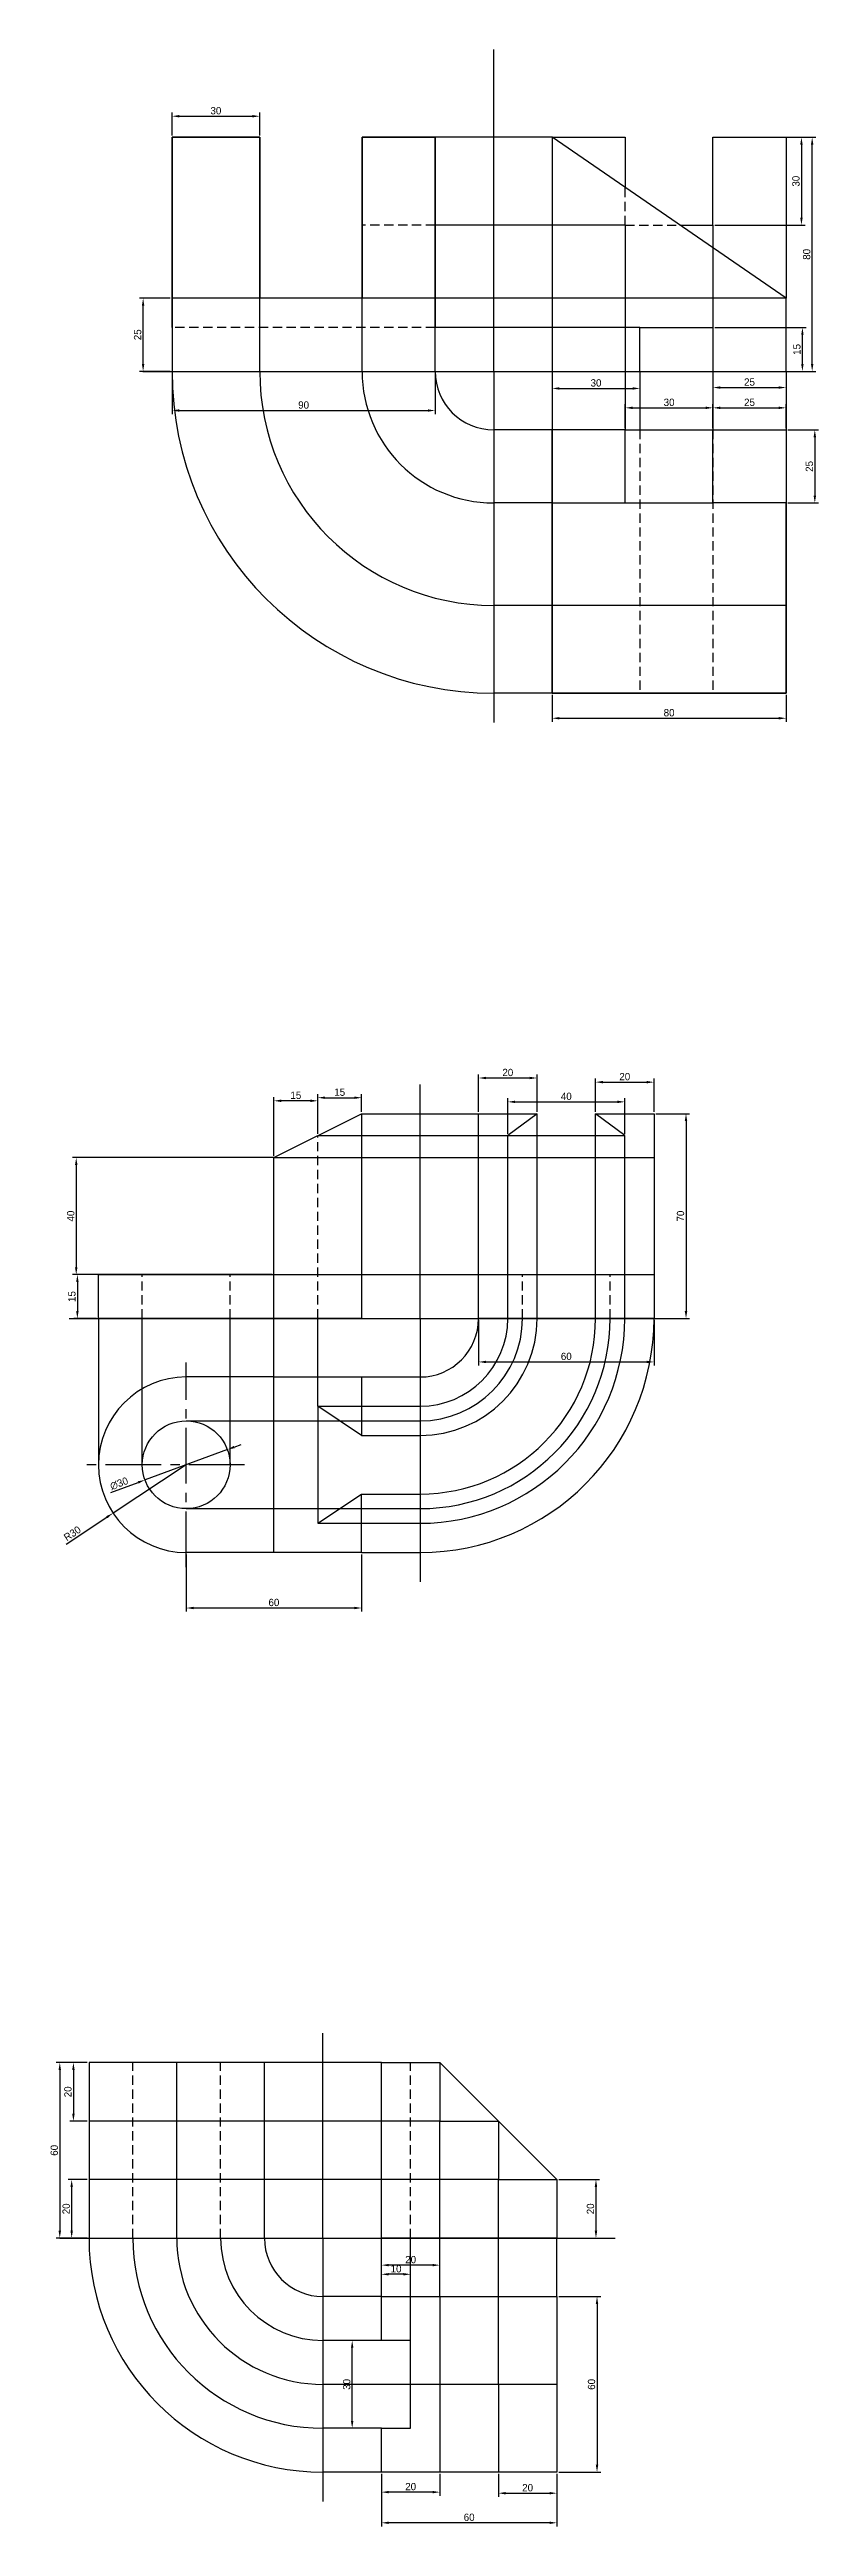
# Model space of a CAD drawing. Header units: millimetres. Extents: x 304 to 2745, y -1395 to 233.
# Drawn here: x 304 to 567, y -1294 to -447 of the extents above; entities that cross this region are included whole.
import ezdxf

# ---------------------------------------------------------------- set-up
doc = ezdxf.new("R2010")
doc.units = ezdxf.units.MM
doc.linetypes.add('CENTER2', pattern=[28.575, 19.05, -3.175, 3.175, -3.175])
doc.linetypes.add('HIDDEN2', pattern=[4.7625, 3.175, -1.5875])
doc.layers.get('0').update_dxf_attribs({"color": 20})
for name, color, linetype in [('center', 160, 'CENTER2'), ('construction', 8, 'Continuous'), ('dimension', 200, 'Continuous'), ('hidden', 82, 'HIDDEN2')]:
    doc.layers.add(name, color=color, linetype=linetype)
doc.layers.add('object', color=250, linetype='Continuous', lineweight=30)
doc.dimstyles.new('ISO-25', dxfattribs={"dimtxt": 2.5, "dimasz": 2.5, "dimexe": 1.25, "dimexo": 0.625, "dimtad": 1, "dimtxsty": 'Standard', "dimcen": 2.5, "dimadec": 0, "dimazin": 0, "dimtfac": 1, "dimtmove": 0, "dimatfit": 3, "dimfxl": 1, "dimarcsym": 0})

msp = doc.modelspace()

# ---------------------------------------------------------------- blocks, each defined once
blk = doc.blocks.new('*D209')
at = {"layer": 'Defpoints', "color": 0, "transparency": 16777216}
for p in [(477.89, -1215.06), (477.89, -1275.06), (491.63, -1275.06)]:
    blk.add_point(p, dxfattribs=at)
at = {"layer": 'dimension', "color": 0, "lineweight": -2, "transparency": 16777216}
for p, q in [((478.51, -1215.06), (492.88, -1215.06)), ((491.63, -1217.56), (491.63, -1272.56)), ((478.51, -1275.06), (492.88, -1275.06))]:
    blk.add_line(p, q, dxfattribs=at)
at = {"layer": 'dimension', "color": 0, "transparency": 16777216}
for points in [[(491.21, -1217.56), (492.04, -1217.56), (491.63, -1215.06)], [(491.21, -1272.56), (492.04, -1272.56), (491.63, -1275.06)]]:
    blk.add_solid(points, dxfattribs=at)
at = {"layer": 'dimension', "color": 0, "transparency": 16777216, "insert": (489.75, -1245.06), "char_height": 2.5, "attachment_point": 5, "rotation": 90}
blk.add_mtext('60', dxfattribs=at)
blk = doc.blocks.new('*D210')
at = {"layer": 'Defpoints', "color": 0, "transparency": 16777216}
for p in [(417.89, -1275.06), (477.89, -1275.06), (417.89, -1292.38)]:
    blk.add_point(p, dxfattribs=at)
at = {"layer": 'dimension', "color": 0, "lineweight": -2, "transparency": 16777216}
for p, q in [((417.89, -1275.68), (417.89, -1293.63)), ((477.89, -1275.68), (477.89, -1293.63)), ((475.39, -1292.38), (420.39, -1292.38))]:
    blk.add_line(p, q, dxfattribs=at)
at = {"layer": 'dimension', "color": 0, "transparency": 16777216}
for points in [[(420.39, -1291.96), (420.39, -1292.8), (417.89, -1292.38)], [(475.39, -1291.96), (475.39, -1292.8), (477.89, -1292.38)]]:
    blk.add_solid(points, dxfattribs=at)
at = {"layer": 'dimension', "color": 0, "transparency": 16777216, "insert": (447.89, -1290.51), "char_height": 2.5, "attachment_point": 5}
blk.add_mtext('60', dxfattribs=at)
blk = doc.blocks.new('*D211')
at = {"layer": 'Defpoints', "color": 0, "transparency": 16777216}
for p in [(457.89, -1275.06), (477.89, -1275.06), (477.89, -1282.26)]:
    blk.add_point(p, dxfattribs=at)
at = {"layer": 'dimension', "color": 0, "lineweight": -2, "transparency": 16777216}
for p, q in [((457.89, -1275.68), (457.89, -1283.51)), ((477.89, -1275.68), (477.89, -1283.51)), ((460.39, -1282.26), (475.39, -1282.26))]:
    blk.add_line(p, q, dxfattribs=at)
at = {"layer": 'dimension', "color": 0, "transparency": 16777216}
for points in [[(460.39, -1281.84), (460.39, -1282.68), (457.89, -1282.26)], [(475.39, -1281.84), (475.39, -1282.68), (477.89, -1282.26)]]:
    blk.add_solid(points, dxfattribs=at)
at = {"layer": 'dimension', "color": 0, "transparency": 16777216, "insert": (467.89, -1280.38), "char_height": 2.5, "attachment_point": 5}
blk.add_mtext('20', dxfattribs=at)
blk = doc.blocks.new('*D212')
at = {"layer": 'Defpoints', "color": 0, "transparency": 16777216}
for p in [(407.89, -1230.06), (417.89, -1230.06), (417.89, -1260.06)]:
    blk.add_point(p, dxfattribs=at)
at = {"layer": 'dimension', "color": 0, "lineweight": -2, "transparency": 16777216}
for p, q in [((417.26, -1230.06), (406.64, -1230.06)), ((407.89, -1257.56), (407.89, -1232.56)), ((417.26, -1260.06), (406.64, -1260.06))]:
    blk.add_line(p, q, dxfattribs=at)
at = {"layer": 'dimension', "color": 0, "transparency": 16777216}
for points in [[(407.47, -1232.56), (408.3, -1232.56), (407.89, -1230.06)], [(407.47, -1257.56), (408.3, -1257.56), (407.89, -1260.06)]]:
    blk.add_solid(points, dxfattribs=at)
at = {"layer": 'dimension', "color": 0, "transparency": 16777216, "insert": (406.01, -1245.06), "char_height": 2.5, "attachment_point": 5, "rotation": 90}
blk.add_mtext('30', dxfattribs=at)
blk = doc.blocks.new('*D213')
at = {"layer": 'Defpoints', "color": 0, "transparency": 16777216}
for p in [(417.89, -1207.43), (417.89, -1230.06), (427.89, -1230.06)]:
    blk.add_point(p, dxfattribs=at)
at = {"layer": 'dimension', "color": 0, "lineweight": -2, "transparency": 16777216}
for p, q in [((417.89, -1229.43), (417.89, -1206.18)), ((425.39, -1207.43), (420.39, -1207.43)), ((427.89, -1229.43), (427.89, -1206.18))]:
    blk.add_line(p, q, dxfattribs=at)
at = {"layer": 'dimension', "color": 0, "transparency": 16777216}
for points in [[(420.39, -1207.01), (420.39, -1207.85), (417.89, -1207.43)], [(425.39, -1207.01), (425.39, -1207.85), (427.89, -1207.43)]]:
    blk.add_solid(points, dxfattribs=at)
at = {"layer": 'dimension', "color": 0, "transparency": 16777216, "insert": (422.89, -1205.56), "char_height": 2.5, "attachment_point": 5}
blk.add_mtext('10', dxfattribs=at)
blk = doc.blocks.new('*D214')
at = {"layer": 'Defpoints', "color": 0, "transparency": 16777216}
for p in [(417.89, -1275.06), (437.89, -1275.06), (417.89, -1281.9)]:
    blk.add_point(p, dxfattribs=at)
at = {"layer": 'dimension', "color": 0, "lineweight": -2, "transparency": 16777216}
for p, q in [((417.89, -1275.68), (417.89, -1283.15)), ((437.89, -1275.68), (437.89, -1283.15)), ((435.39, -1281.9), (420.39, -1281.9))]:
    blk.add_line(p, q, dxfattribs=at)
at = {"layer": 'dimension', "color": 0, "transparency": 16777216}
for points in [[(420.39, -1281.48), (420.39, -1282.31), (417.89, -1281.9)], [(435.39, -1281.48), (435.39, -1282.31), (437.89, -1281.9)]]:
    blk.add_solid(points, dxfattribs=at)
at = {"layer": 'dimension', "color": 0, "transparency": 16777216, "insert": (427.89, -1280.02), "char_height": 2.5, "attachment_point": 5}
blk.add_mtext('20', dxfattribs=at)
blk = doc.blocks.new('*D215')
at = {"layer": 'Defpoints', "color": 0, "transparency": 16777216}
for p in [(317.89, -1135.06), (307.89, -1195.06), (317.89, -1195.06)]:
    blk.add_point(p, dxfattribs=at)
at = {"layer": 'dimension', "color": 0, "lineweight": -2, "transparency": 16777216}
for p, q in [((317.26, -1135.06), (306.64, -1135.06)), ((307.89, -1137.56), (307.89, -1192.56)), ((317.26, -1195.06), (306.64, -1195.06))]:
    blk.add_line(p, q, dxfattribs=at)
at = {"layer": 'dimension', "color": 0, "transparency": 16777216}
for points in [[(307.47, -1137.56), (308.3, -1137.56), (307.89, -1135.06)], [(307.47, -1192.56), (308.3, -1192.56), (307.89, -1195.06)]]:
    blk.add_solid(points, dxfattribs=at)
at = {"layer": 'dimension', "color": 0, "transparency": 16777216, "insert": (306.01, -1165.06), "char_height": 2.5, "attachment_point": 5, "rotation": 90}
blk.add_mtext('60', dxfattribs=at)
blk = doc.blocks.new('*D216')
at = {"layer": 'Defpoints', "color": 0, "transparency": 16777216}
for p in [(317.89, -1135.06), (312.55, -1155.06), (317.89, -1155.06)]:
    blk.add_point(p, dxfattribs=at)
at = {"layer": 'dimension', "color": 0, "lineweight": -2, "transparency": 16777216}
for p, q in [((317.26, -1135.06), (311.3, -1135.06)), ((312.55, -1137.56), (312.55, -1152.56)), ((317.26, -1155.06), (311.3, -1155.06))]:
    blk.add_line(p, q, dxfattribs=at)
at = {"layer": 'dimension', "color": 0, "transparency": 16777216}
for points in [[(312.13, -1137.56), (312.97, -1137.56), (312.55, -1135.06)], [(312.13, -1152.56), (312.97, -1152.56), (312.55, -1155.06)]]:
    blk.add_solid(points, dxfattribs=at)
at = {"layer": 'dimension', "color": 0, "transparency": 16777216, "insert": (310.68, -1145.06), "char_height": 2.5, "attachment_point": 5, "rotation": 90}
blk.add_mtext('20', dxfattribs=at)
blk = doc.blocks.new('*D217')
at = {"layer": 'Defpoints', "color": 0, "transparency": 16777216}
for p in [(317.89, -1175.06), (311.95, -1195.06), (317.89, -1195.06)]:
    blk.add_point(p, dxfattribs=at)
at = {"layer": 'dimension', "color": 0, "lineweight": -2, "transparency": 16777216}
for p, q in [((317.26, -1175.06), (310.7, -1175.06)), ((311.95, -1177.56), (311.95, -1192.56)), ((317.26, -1195.06), (310.7, -1195.06))]:
    blk.add_line(p, q, dxfattribs=at)
at = {"layer": 'dimension', "color": 0, "transparency": 16777216}
for points in [[(311.53, -1177.56), (312.37, -1177.56), (311.95, -1175.06)], [(311.53, -1192.56), (312.37, -1192.56), (311.95, -1195.06)]]:
    blk.add_solid(points, dxfattribs=at)
at = {"layer": 'dimension', "color": 0, "transparency": 16777216, "insert": (310.08, -1185.06), "char_height": 2.5, "attachment_point": 5, "rotation": 90}
blk.add_mtext('20', dxfattribs=at)
blk = doc.blocks.new('*D218')
at = {"layer": 'Defpoints', "color": 0, "transparency": 16777216}
for p in [(417.89, -1204.31), (417.89, -1215.06), (437.89, -1215.06)]:
    blk.add_point(p, dxfattribs=at)
at = {"layer": 'dimension', "color": 0, "lineweight": -2, "transparency": 16777216}
for p, q in [((417.89, -1214.43), (417.89, -1203.06)), ((435.39, -1204.31), (420.39, -1204.31)), ((437.89, -1214.43), (437.89, -1203.06))]:
    blk.add_line(p, q, dxfattribs=at)
at = {"layer": 'dimension', "color": 0, "transparency": 16777216}
for points in [[(420.39, -1203.89), (420.39, -1204.72), (417.89, -1204.31)], [(435.39, -1203.89), (435.39, -1204.72), (437.89, -1204.31)]]:
    blk.add_solid(points, dxfattribs=at)
at = {"layer": 'dimension', "color": 0, "transparency": 16777216, "insert": (427.89, -1202.43), "char_height": 2.5, "attachment_point": 5}
blk.add_mtext('20', dxfattribs=at)
blk = doc.blocks.new('*D219')
at = {"layer": 'Defpoints', "color": 0, "transparency": 16777216}
for p in [(477.89, -1175.06), (477.89, -1195.06), (491.27, -1195.06)]:
    blk.add_point(p, dxfattribs=at)
at = {"layer": 'dimension', "color": 0, "lineweight": -2, "transparency": 16777216}
for p, q in [((478.51, -1175.06), (492.52, -1175.06)), ((491.27, -1177.56), (491.27, -1192.56)), ((478.51, -1195.06), (492.52, -1195.06))]:
    blk.add_line(p, q, dxfattribs=at)
at = {"layer": 'dimension', "color": 0, "transparency": 16777216}
for points in [[(490.85, -1177.56), (491.68, -1177.56), (491.27, -1175.06)], [(490.85, -1192.56), (491.68, -1192.56), (491.27, -1195.06)]]:
    blk.add_solid(points, dxfattribs=at)
at = {"layer": 'dimension', "color": 0, "transparency": 16777216, "insert": (489.39, -1185.06), "char_height": 2.5, "attachment_point": 5, "rotation": 90}
blk.add_mtext('20', dxfattribs=at)
blk = doc.blocks.new('*D197')
at = {"layer": 'Defpoints', "color": 0, "transparency": 16777216}
for p in [(321.12, -865.71), (313.9, -880.71), (321.12, -880.71)]:
    blk.add_point(p, dxfattribs=at)
at = {"layer": 'dimension', "color": 0, "lineweight": -2, "transparency": 16777216}
for p, q in [((320.49, -865.71), (312.65, -865.71)), ((313.9, -868.21), (313.9, -878.21)), ((320.49, -880.71), (312.65, -880.71))]:
    blk.add_line(p, q, dxfattribs=at)
at = {"layer": 'dimension', "color": 0, "transparency": 16777216}
for points in [[(313.49, -868.21), (314.32, -868.21), (313.9, -865.71)], [(313.49, -878.21), (314.32, -878.21), (313.9, -880.71)]]:
    blk.add_solid(points, dxfattribs=at)
at = {"layer": 'dimension', "color": 0, "transparency": 16777216, "insert": (312.03, -873.21), "char_height": 2.5, "attachment_point": 5, "rotation": 90}
blk.add_mtext('15', dxfattribs=at)
blk = doc.blocks.new('*D198')
at = {"layer": 'Defpoints', "color": 0, "transparency": 16777216}
for p in [(351.12, -960.71), (411.12, -960.71), (351.12, -979.68)]:
    blk.add_point(p, dxfattribs=at)
at = {"layer": 'dimension', "color": 0, "lineweight": -2, "transparency": 16777216}
for p, q in [((351.12, -961.34), (351.12, -980.93)), ((411.12, -961.34), (411.12, -980.93)), ((408.62, -979.68), (353.62, -979.68))]:
    blk.add_line(p, q, dxfattribs=at)
at = {"layer": 'dimension', "color": 0, "transparency": 16777216}
for points in [[(353.62, -979.26), (353.62, -980.09), (351.12, -979.68)], [(408.62, -979.26), (408.62, -980.09), (411.12, -979.68)]]:
    blk.add_solid(points, dxfattribs=at)
at = {"layer": 'dimension', "color": 0, "transparency": 16777216, "insert": (381.12, -977.8), "char_height": 2.5, "attachment_point": 5}
blk.add_mtext('60', dxfattribs=at)
blk = doc.blocks.new('*D199')
at = {"layer": 'Defpoints', "color": 0, "transparency": 16777216}
for p in [(351.12, -930.71), (326.09, -947.25)]:
    blk.add_point(p, dxfattribs=at)
at = {"layer": 'dimension', "color": 0, "lineweight": -2, "transparency": 16777216}
for p, q in [((351.12, -930.71), (326.09, -947.25)), ((310.07, -957.84), (324, -948.63))]:
    blk.add_line(p, q, dxfattribs=at)
at = {"layer": 'dimension', "color": 0, "transparency": 16777216}
blk.add_solid([(323.77, -948.28), (324.23, -948.98), (326.09, -947.25)], dxfattribs=at)
at = {"layer": 'dimension', "color": 0, "transparency": 16777216, "insert": (312.17, -954.2), "char_height": 2.5, "attachment_point": 5, "rotation": 33.45645}
blk.add_mtext('R30', dxfattribs=at)
blk = doc.blocks.new('*D200')
at = {"layer": 'Defpoints', "color": 0, "transparency": 16777216}
for p in [(365.19, -925.54), (337.04, -935.89)]:
    blk.add_point(p, dxfattribs=at)
at = {"layer": 'dimension', "color": 0, "lineweight": -2, "transparency": 16777216}
for p, q in [((365.19, -925.54), (337.04, -935.89)), ((367.54, -924.67), (369.89, -923.81)), ((325.31, -940.21), (334.69, -936.76))]:
    blk.add_line(p, q, dxfattribs=at)
at = {"layer": 'dimension', "color": 0, "transparency": 16777216}
for points in [[(367.4, -924.28), (367.68, -925.06), (365.19, -925.54)], [(334.55, -936.37), (334.84, -937.15), (337.04, -935.89)]]:
    blk.add_solid(points, dxfattribs=at)
at = {"layer": 'dimension', "color": 0, "transparency": 16777216, "insert": (328.18, -937.15), "char_height": 2.5, "attachment_point": 5, "rotation": 20.19791}
blk.add_mtext('∅30', dxfattribs=at)
blk = doc.blocks.new('*D201')
at = {"layer": 'Defpoints', "color": 0, "transparency": 16777216}
for p in [(411.12, -805.25), (411.12, -810.71), (396.12, -818.21)]:
    blk.add_point(p, dxfattribs=at)
at = {"layer": 'dimension', "color": 0, "lineweight": -2, "transparency": 16777216}
for p, q in [((396.12, -817.59), (396.12, -804)), ((411.12, -810.09), (411.12, -804)), ((398.62, -805.25), (408.62, -805.25))]:
    blk.add_line(p, q, dxfattribs=at)
at = {"layer": 'dimension', "color": 0, "transparency": 16777216}
for points in [[(398.62, -804.83), (398.62, -805.66), (396.12, -805.25)], [(408.62, -804.83), (408.62, -805.66), (411.12, -805.25)]]:
    blk.add_solid(points, dxfattribs=at)
at = {"layer": 'dimension', "color": 0, "transparency": 16777216, "insert": (403.62, -803.37), "char_height": 2.5, "attachment_point": 5}
blk.add_mtext('15', dxfattribs=at)
blk = doc.blocks.new('*D202')
at = {"layer": 'Defpoints', "color": 0, "transparency": 16777216}
for p in [(381.12, -806.31), (396.12, -818.21), (381.12, -825.71)]:
    blk.add_point(p, dxfattribs=at)
at = {"layer": 'dimension', "color": 0, "lineweight": -2, "transparency": 16777216}
for p, q in [((381.12, -825.09), (381.12, -805.06)), ((393.62, -806.31), (383.62, -806.31)), ((396.12, -817.59), (396.12, -805.06))]:
    blk.add_line(p, q, dxfattribs=at)
at = {"layer": 'dimension', "color": 0, "transparency": 16777216}
for points in [[(383.62, -805.89), (383.62, -806.73), (381.12, -806.31)], [(393.62, -805.89), (393.62, -806.73), (396.12, -806.31)]]:
    blk.add_solid(points, dxfattribs=at)
at = {"layer": 'dimension', "color": 0, "transparency": 16777216, "insert": (388.62, -804.43), "char_height": 2.5, "attachment_point": 5}
blk.add_mtext('15', dxfattribs=at)
blk = doc.blocks.new('*D203')
at = {"layer": 'Defpoints', "color": 0, "transparency": 16777216}
for p in [(381.96, -825.71), (313.51, -865.71), (381.12, -865.71)]:
    blk.add_point(p, dxfattribs=at)
at = {"layer": 'dimension', "color": 0, "lineweight": -2, "transparency": 16777216}
for p, q in [((381.34, -825.71), (312.26, -825.71)), ((313.51, -828.21), (313.51, -863.21)), ((380.49, -865.71), (312.26, -865.71))]:
    blk.add_line(p, q, dxfattribs=at)
at = {"layer": 'dimension', "color": 0, "transparency": 16777216}
for points in [[(313.09, -828.21), (313.93, -828.21), (313.51, -825.71)], [(313.09, -863.21), (313.93, -863.21), (313.51, -865.71)]]:
    blk.add_solid(points, dxfattribs=at)
at = {"layer": 'dimension', "color": 0, "transparency": 16777216, "insert": (311.64, -845.71), "char_height": 2.5, "attachment_point": 5, "rotation": 90}
blk.add_mtext('40', dxfattribs=at)
blk = doc.blocks.new('*D204')
at = {"layer": 'Defpoints', "color": 0, "transparency": 16777216}
for p in [(471.12, -798.51), (451.12, -810.71), (471.12, -810.71)]:
    blk.add_point(p, dxfattribs=at)
at = {"layer": 'dimension', "color": 0, "lineweight": -2, "transparency": 16777216}
for p, q in [((451.12, -810.09), (451.12, -797.26)), ((453.62, -798.51), (468.62, -798.51)), ((471.12, -810.09), (471.12, -797.26))]:
    blk.add_line(p, q, dxfattribs=at)
at = {"layer": 'dimension', "color": 0, "transparency": 16777216}
for points in [[(453.62, -798.1), (453.62, -798.93), (451.12, -798.51)], [(468.62, -798.1), (468.62, -798.93), (471.12, -798.51)]]:
    blk.add_solid(points, dxfattribs=at)
at = {"layer": 'dimension', "color": 0, "transparency": 16777216, "insert": (461.12, -796.64), "char_height": 2.5, "attachment_point": 5}
blk.add_mtext('20', dxfattribs=at)
blk = doc.blocks.new('*D205')
at = {"layer": 'Defpoints', "color": 0, "transparency": 16777216}
for p in [(511.12, -799.93), (491.12, -810.71), (511.12, -810.71)]:
    blk.add_point(p, dxfattribs=at)
at = {"layer": 'dimension', "color": 0, "lineweight": -2, "transparency": 16777216}
for p, q in [((491.12, -810.09), (491.12, -798.68)), ((493.62, -799.93), (508.62, -799.93)), ((511.12, -810.09), (511.12, -798.68))]:
    blk.add_line(p, q, dxfattribs=at)
at = {"layer": 'dimension', "color": 0, "transparency": 16777216}
for points in [[(493.62, -799.51), (493.62, -800.35), (491.12, -799.93)], [(508.62, -799.51), (508.62, -800.35), (511.12, -799.93)]]:
    blk.add_solid(points, dxfattribs=at)
at = {"layer": 'dimension', "color": 0, "transparency": 16777216, "insert": (501.12, -798.05), "char_height": 2.5, "attachment_point": 5}
blk.add_mtext('20', dxfattribs=at)
blk = doc.blocks.new('*D206')
at = {"layer": 'Defpoints', "color": 0, "transparency": 16777216}
for p in [(501.12, -806.66), (461.12, -818.21), (501.12, -818.21)]:
    blk.add_point(p, dxfattribs=at)
at = {"layer": 'dimension', "color": 0, "lineweight": -2, "transparency": 16777216}
for p, q in [((461.12, -817.59), (461.12, -805.41)), ((463.62, -806.66), (498.62, -806.66)), ((501.12, -817.59), (501.12, -805.41))]:
    blk.add_line(p, q, dxfattribs=at)
at = {"layer": 'dimension', "color": 0, "transparency": 16777216}
for points in [[(463.62, -806.25), (463.62, -807.08), (461.12, -806.66)], [(498.62, -806.25), (498.62, -807.08), (501.12, -806.66)]]:
    blk.add_solid(points, dxfattribs=at)
at = {"layer": 'dimension', "color": 0, "transparency": 16777216, "insert": (481.12, -804.79), "char_height": 2.5, "attachment_point": 5}
blk.add_mtext('40', dxfattribs=at)
blk = doc.blocks.new('*D207')
at = {"layer": 'Defpoints', "color": 0, "transparency": 16777216}
for p in [(511.12, -810.71), (511.12, -880.71), (522.06, -880.71)]:
    blk.add_point(p, dxfattribs=at)
at = {"layer": 'dimension', "color": 0, "lineweight": -2, "transparency": 16777216}
for p, q in [((511.74, -810.71), (523.31, -810.71)), ((522.06, -813.21), (522.06, -878.21)), ((511.74, -880.71), (523.31, -880.71))]:
    blk.add_line(p, q, dxfattribs=at)
at = {"layer": 'dimension', "color": 0, "transparency": 16777216}
for points in [[(521.64, -813.21), (522.48, -813.21), (522.06, -810.71)], [(521.64, -878.21), (522.48, -878.21), (522.06, -880.71)]]:
    blk.add_solid(points, dxfattribs=at)
at = {"layer": 'dimension', "color": 0, "transparency": 16777216, "insert": (520.19, -845.71), "char_height": 2.5, "attachment_point": 5, "rotation": 90}
blk.add_mtext('70', dxfattribs=at)
blk = doc.blocks.new('*D208')
at = {"layer": 'Defpoints', "color": 0, "transparency": 16777216}
for p in [(451.12, -880.71), (511.12, -880.71), (511.12, -895.57)]:
    blk.add_point(p, dxfattribs=at)
at = {"layer": 'dimension', "color": 0, "lineweight": -2, "transparency": 16777216}
for p, q in [((451.12, -881.34), (451.12, -896.82)), ((511.12, -881.34), (511.12, -896.82)), ((453.62, -895.57), (508.62, -895.57))]:
    blk.add_line(p, q, dxfattribs=at)
at = {"layer": 'dimension', "color": 0, "transparency": 16777216}
for points in [[(453.62, -895.15), (453.62, -895.98), (451.12, -895.57)], [(508.62, -895.15), (508.62, -895.98), (511.12, -895.57)]]:
    blk.add_solid(points, dxfattribs=at)
at = {"layer": 'dimension', "color": 0, "transparency": 16777216, "insert": (481.12, -893.69), "char_height": 2.5, "attachment_point": 5}
blk.add_mtext('60', dxfattribs=at)
blk = doc.blocks.new('*D185')
at = {"layer": 'Defpoints', "color": 0, "transparency": 16777216}
for p in [(376.28, -469.75), (346.28, -476.96), (376.28, -476.96)]:
    blk.add_point(p, dxfattribs=at)
at = {"layer": 'dimension', "color": 0, "lineweight": -2, "transparency": 16777216}
for p, q in [((346.28, -476.33), (346.28, -468.5)), ((348.78, -469.75), (373.78, -469.75)), ((376.28, -476.33), (376.28, -468.5))]:
    blk.add_line(p, q, dxfattribs=at)
at = {"layer": 'dimension', "color": 0, "transparency": 16777216}
for points in [[(348.78, -469.33), (348.78, -470.16), (346.28, -469.75)], [(373.78, -469.33), (373.78, -470.16), (376.28, -469.75)]]:
    blk.add_solid(points, dxfattribs=at)
at = {"layer": 'dimension', "color": 0, "transparency": 16777216, "insert": (361.28, -467.87), "char_height": 2.5, "attachment_point": 5}
blk.add_mtext('30', dxfattribs=at)
blk = doc.blocks.new('*D186')
at = {"layer": 'Defpoints', "color": 0, "transparency": 16777216}
for p in [(556.28, -569.43), (531.28, -576.96), (556.28, -576.96)]:
    blk.add_point(p, dxfattribs=at)
at = {"layer": 'dimension', "color": 0, "lineweight": -2, "transparency": 16777216}
for p, q in [((531.28, -576.33), (531.28, -568.18)), ((533.78, -569.43), (553.78, -569.43)), ((556.28, -576.33), (556.28, -568.18))]:
    blk.add_line(p, q, dxfattribs=at)
at = {"layer": 'dimension', "color": 0, "transparency": 16777216}
for points in [[(533.78, -569.02), (533.78, -569.85), (531.28, -569.43)], [(553.78, -569.02), (553.78, -569.85), (556.28, -569.43)]]:
    blk.add_solid(points, dxfattribs=at)
at = {"layer": 'dimension', "color": 0, "transparency": 16777216, "insert": (543.78, -567.56), "char_height": 2.5, "attachment_point": 5}
blk.add_mtext('25', dxfattribs=at)
blk = doc.blocks.new('*D187')
at = {"layer": 'Defpoints', "color": 0, "transparency": 16777216}
for p in [(556.28, -576.96), (556.28, -601.96), (566.12, -601.96)]:
    blk.add_point(p, dxfattribs=at)
at = {"layer": 'dimension', "color": 0, "lineweight": -2, "transparency": 16777216}
for p, q in [((556.91, -576.96), (567.37, -576.96)), ((566.12, -579.46), (566.12, -599.46)), ((556.91, -601.96), (567.37, -601.96))]:
    blk.add_line(p, q, dxfattribs=at)
at = {"layer": 'dimension', "color": 0, "transparency": 16777216}
for points in [[(565.7, -579.46), (566.54, -579.46), (566.12, -576.96)], [(565.7, -599.46), (566.54, -599.46), (566.12, -601.96)]]:
    blk.add_solid(points, dxfattribs=at)
at = {"layer": 'dimension', "color": 0, "transparency": 16777216, "insert": (564.25, -589.46), "char_height": 2.5, "attachment_point": 5, "rotation": 90}
blk.add_mtext('25', dxfattribs=at)
blk = doc.blocks.new('*D188')
at = {"layer": 'Defpoints', "color": 0, "transparency": 16777216}
for p in [(556.28, -476.96), (565.21, -476.96), (556.28, -556.96)]:
    blk.add_point(p, dxfattribs=at)
at = {"layer": 'dimension', "color": 0, "lineweight": -2, "transparency": 16777216}
for p, q in [((556.91, -476.96), (566.46, -476.96)), ((565.21, -554.46), (565.21, -479.46)), ((556.91, -556.96), (566.46, -556.96))]:
    blk.add_line(p, q, dxfattribs=at)
at = {"layer": 'dimension', "color": 0, "transparency": 16777216}
for points in [[(564.79, -479.46), (565.62, -479.46), (565.21, -476.96)], [(564.79, -554.46), (565.62, -554.46), (565.21, -556.96)]]:
    blk.add_solid(points, dxfattribs=at)
at = {"layer": 'dimension', "color": 0, "transparency": 16777216, "insert": (563.33, -516.96), "char_height": 2.5, "attachment_point": 5, "rotation": 90}
blk.add_mtext('80', dxfattribs=at)
blk = doc.blocks.new('*D189')
at = {"layer": 'Defpoints', "color": 0, "transparency": 16777216}
for p in [(346.28, -556.96), (436.28, -556.96), (436.28, -570.35)]:
    blk.add_point(p, dxfattribs=at)
at = {"layer": 'dimension', "color": 0, "lineweight": -2, "transparency": 16777216}
for p, q in [((346.28, -557.58), (346.28, -571.6)), ((436.28, -557.58), (436.28, -571.6)), ((348.78, -570.35), (433.78, -570.35))]:
    blk.add_line(p, q, dxfattribs=at)
at = {"layer": 'dimension', "color": 0, "transparency": 16777216}
for points in [[(348.78, -569.93), (348.78, -570.77), (346.28, -570.35)], [(433.78, -569.93), (433.78, -570.77), (436.28, -570.35)]]:
    blk.add_solid(points, dxfattribs=at)
at = {"layer": 'dimension', "color": 0, "transparency": 16777216, "insert": (391.28, -568.47), "char_height": 2.5, "attachment_point": 5}
blk.add_mtext('90', dxfattribs=at)
blk = doc.blocks.new('*D190')
at = {"layer": 'Defpoints', "color": 0, "transparency": 16777216}
for p in [(336.39, -531.96), (346.28, -531.96), (346.28, -556.96)]:
    blk.add_point(p, dxfattribs=at)
at = {"layer": 'dimension', "color": 0, "lineweight": -2, "transparency": 16777216}
for p, q in [((345.66, -531.96), (335.14, -531.96)), ((336.39, -554.46), (336.39, -534.46)), ((345.66, -556.96), (335.14, -556.96))]:
    blk.add_line(p, q, dxfattribs=at)
at = {"layer": 'dimension', "color": 0, "transparency": 16777216}
for points in [[(335.97, -534.46), (336.8, -534.46), (336.39, -531.96)], [(335.97, -554.46), (336.8, -554.46), (336.39, -556.96)]]:
    blk.add_solid(points, dxfattribs=at)
at = {"layer": 'dimension', "color": 0, "transparency": 16777216, "insert": (334.51, -544.46), "char_height": 2.5, "attachment_point": 5, "rotation": 90}
blk.add_mtext('25', dxfattribs=at)
blk = doc.blocks.new('*D191')
at = {"layer": 'Defpoints', "color": 0, "transparency": 16777216}
for p in [(531.28, -569.43), (501.28, -576.96), (531.28, -576.96)]:
    blk.add_point(p, dxfattribs=at)
at = {"layer": 'dimension', "color": 0, "lineweight": -2, "transparency": 16777216}
for p, q in [((501.28, -576.33), (501.28, -568.18)), ((503.78, -569.43), (528.78, -569.43)), ((531.28, -576.33), (531.28, -568.18))]:
    blk.add_line(p, q, dxfattribs=at)
at = {"layer": 'dimension', "color": 0, "transparency": 16777216}
for points in [[(503.78, -569.02), (503.78, -569.85), (501.28, -569.43)], [(528.78, -569.02), (528.78, -569.85), (531.28, -569.43)]]:
    blk.add_solid(points, dxfattribs=at)
at = {"layer": 'dimension', "color": 0, "transparency": 16777216, "insert": (516.28, -567.56), "char_height": 2.5, "attachment_point": 5}
blk.add_mtext('30', dxfattribs=at)
blk = doc.blocks.new('*D192')
at = {"layer": 'Defpoints', "color": 0, "transparency": 16777216}
for p in [(531.28, -476.96), (531.28, -506.96), (561.54, -506.96)]:
    blk.add_point(p, dxfattribs=at)
at = {"layer": 'dimension', "color": 0, "lineweight": -2, "transparency": 16777216}
for p, q in [((531.91, -476.96), (562.79, -476.96)), ((561.54, -479.46), (561.54, -504.46)), ((531.91, -506.96), (562.79, -506.96))]:
    blk.add_line(p, q, dxfattribs=at)
at = {"layer": 'dimension', "color": 0, "transparency": 16777216}
for points in [[(561.13, -479.46), (561.96, -479.46), (561.54, -476.96)], [(561.13, -504.46), (561.96, -504.46), (561.54, -506.96)]]:
    blk.add_solid(points, dxfattribs=at)
at = {"layer": 'dimension', "color": 0, "transparency": 16777216, "insert": (559.67, -491.96), "char_height": 2.5, "attachment_point": 5, "rotation": 90}
blk.add_mtext('30', dxfattribs=at)
blk = doc.blocks.new('*D193')
at = {"layer": 'Defpoints', "color": 0, "transparency": 16777216}
for p in [(476.28, -556.96), (506.28, -556.96), (506.28, -562.8)]:
    blk.add_point(p, dxfattribs=at)
at = {"layer": 'dimension', "color": 0, "lineweight": -2, "transparency": 16777216}
for p, q in [((476.28, -557.58), (476.28, -564.05)), ((506.28, -557.58), (506.28, -564.05)), ((478.78, -562.8), (503.78, -562.8))]:
    blk.add_line(p, q, dxfattribs=at)
at = {"layer": 'dimension', "color": 0, "transparency": 16777216}
for points in [[(478.78, -562.38), (478.78, -563.22), (476.28, -562.8)], [(503.78, -562.38), (503.78, -563.22), (506.28, -562.8)]]:
    blk.add_solid(points, dxfattribs=at)
at = {"layer": 'dimension', "color": 0, "transparency": 16777216, "insert": (491.28, -560.92), "char_height": 2.5, "attachment_point": 5}
blk.add_mtext('30', dxfattribs=at)
blk = doc.blocks.new('*D194')
at = {"layer": 'Defpoints', "color": 0, "transparency": 16777216}
for p in [(531.28, -541.96), (561.87, -541.96), (531.28, -556.96)]:
    blk.add_point(p, dxfattribs=at)
at = {"layer": 'dimension', "color": 0, "lineweight": -2, "transparency": 16777216}
for p, q in [((531.91, -541.96), (563.12, -541.96)), ((561.87, -554.46), (561.87, -544.46)), ((531.91, -556.96), (563.12, -556.96))]:
    blk.add_line(p, q, dxfattribs=at)
at = {"layer": 'dimension', "color": 0, "transparency": 16777216}
for points in [[(561.45, -544.46), (562.28, -544.46), (561.87, -541.96)], [(561.45, -554.46), (562.28, -554.46), (561.87, -556.96)]]:
    blk.add_solid(points, dxfattribs=at)
at = {"layer": 'dimension', "color": 0, "transparency": 16777216, "insert": (559.99, -549.46), "char_height": 2.5, "attachment_point": 5, "rotation": 90}
blk.add_mtext('15', dxfattribs=at)
blk = doc.blocks.new('*D195')
at = {"layer": 'Defpoints', "color": 0, "transparency": 16777216}
for p in [(531.28, -556.96), (556.28, -556.96), (556.28, -562.49)]:
    blk.add_point(p, dxfattribs=at)
at = {"layer": 'dimension', "color": 0, "lineweight": -2, "transparency": 16777216}
for p, q in [((531.28, -557.58), (531.28, -563.74)), ((556.28, -557.58), (556.28, -563.74)), ((533.78, -562.49), (553.78, -562.49))]:
    blk.add_line(p, q, dxfattribs=at)
at = {"layer": 'dimension', "color": 0, "transparency": 16777216}
for points in [[(533.78, -562.08), (533.78, -562.91), (531.28, -562.49)], [(553.78, -562.08), (553.78, -562.91), (556.28, -562.49)]]:
    blk.add_solid(points, dxfattribs=at)
at = {"layer": 'dimension', "color": 0, "transparency": 16777216, "insert": (543.78, -560.62), "char_height": 2.5, "attachment_point": 5}
blk.add_mtext('25', dxfattribs=at)
blk = doc.blocks.new('*D196')
at = {"layer": 'Defpoints', "color": 0, "transparency": 16777216}
for p in [(476.28, -666.96), (556.28, -666.96), (556.28, -675.54)]:
    blk.add_point(p, dxfattribs=at)
at = {"layer": 'dimension', "color": 0, "lineweight": -2, "transparency": 16777216}
for p, q in [((476.28, -667.58), (476.28, -676.79)), ((556.28, -667.58), (556.28, -676.79)), ((478.78, -675.54), (553.78, -675.54))]:
    blk.add_line(p, q, dxfattribs=at)
at = {"layer": 'dimension', "color": 0, "transparency": 16777216}
for points in [[(478.78, -675.12), (478.78, -675.95), (476.28, -675.54)], [(553.78, -675.12), (553.78, -675.95), (556.28, -675.54)]]:
    blk.add_solid(points, dxfattribs=at)
at = {"layer": 'dimension', "color": 0, "transparency": 16777216, "insert": (516.28, -673.66), "char_height": 2.5, "attachment_point": 5}
blk.add_mtext('80', dxfattribs=at)

# ---------------------------------------------------------------- dimensions: what is measured, and where the dimension line sits
at = {"layer": 'dimension'}
for base, p1, p2, picture, middle in [((376.282, -469.746), (346.282, -476.956), (376.282, -476.956), '*D185', (361.282, -467.871)), ((436.282, -570.348), (346.282, -556.956), (436.282, -556.956), '*D189', (391.282, -568.473)), ((506.282, -562.799), (476.282, -556.956), (506.282, -556.956), '*D193', (491.282, -560.924)), ((556.282, -562.494), (531.282, -556.956), (556.282, -556.956), '*D195', (543.782, -560.619)), ((531.282, -569.434), (501.282, -576.956), (531.282, -576.956), '*D191', (516.282, -567.559)), ((556.282, -569.434), (531.282, -576.956), (556.282, -576.956), '*D186', (543.782, -567.559)), ((556.282, -675.537), (476.282, -666.956), (556.282, -666.956), '*D196', (516.282, -673.662)), ((471.116, -798.512), (451.116, -810.715), (471.116, -810.715), '*D204', (461.116, -796.637)), ((381.116, -806.309), (396.116, -818.215), (381.116, -825.715), '*D202', (388.616, -804.434)), ((411.116, -805.246), (396.116, -818.215), (411.116, -810.715), '*D201', (403.616, -803.371)), ((501.116, -806.663), (461.116, -818.215), (501.116, -818.215), '*D206', (481.116, -804.788)), ((511.116, -799.93), (491.116, -810.715), (511.116, -810.715), '*D205', (501.116, -798.055)), ((511.116, -895.565), (451.116, -880.715), (511.116, -880.715), '*D208', (481.116, -893.69)), ((351.116, -979.678), (411.116, -960.715), (351.116, -960.715), '*D198', (381.116, -977.803)), ((417.888, -1204.305), (437.888, -1215.057), (417.888, -1215.057), '*D218', (427.888, -1202.43)), ((417.888, -1207.43), (427.888, -1230.057), (417.888, -1230.057), '*D213', (422.888, -1205.555)), ((417.888, -1292.381), (477.888, -1275.057), (417.888, -1275.057), '*D210', (447.888, -1290.506)), ((417.888, -1281.898), (437.888, -1275.057), (417.888, -1275.057), '*D214', (427.888, -1280.023)), ((477.888, -1282.259), (457.888, -1275.057), (477.888, -1275.057), '*D211', (467.888, -1280.384))]:
    dim = msp.add_linear_dim(base=base, p1=p1, p2=p2, dimstyle='ISO-25', dxfattribs=at)
    dim.commit()
    dim.dimension.update_dxf_attribs({"geometry": picture, "text_midpoint": middle})
for base, p1, p2, picture, middle in [((561.545, -506.956), (531.282, -476.956), (531.282, -506.956), '*D192', (559.67, -491.956)), ((565.206, -476.956), (556.282, -556.956), (556.282, -476.956), '*D188', (563.331, -516.956)), ((336.386, -531.956), (346.282, -556.956), (346.282, -531.956), '*D190', (334.511, -544.456)), ((561.868, -541.956), (531.282, -556.956), (531.282, -541.956), '*D194', (559.993, -549.456)), ((566.121, -601.956), (556.282, -576.956), (556.282, -601.956), '*D187', (564.246, -589.456)), ((522.061, -880.715), (511.116, -810.715), (511.116, -880.715), '*D207', (520.186, -845.715)), ((313.511, -865.715), (381.964, -825.715), (381.116, -865.715), '*D203', (311.636, -845.715)), ((313.904, -880.715), (321.116, -865.715), (321.116, -880.715), '*D197', (312.029, -873.215)), ((307.888, -1195.057), (317.888, -1135.057), (317.888, -1195.057), '*D215', (306.013, -1165.057)), ((312.55, -1155.057), (317.888, -1135.057), (317.888, -1155.057), '*D216', (310.675, -1145.057)), ((311.951, -1195.057), (317.888, -1175.057), (317.888, -1195.057), '*D217', (310.076, -1185.057)), ((491.266, -1195.057), (477.888, -1175.057), (477.888, -1195.057), '*D219', (489.391, -1185.057)), ((491.628, -1275.057), (477.888, -1215.057), (477.888, -1275.057), '*D209', (489.753, -1245.057)), ((407.888, -1230.057), (417.888, -1260.057), (417.888, -1230.057), '*D212', (406.013, -1245.057))]:
    dim = msp.add_linear_dim(base=base, p1=p1, p2=p2, angle=90, dimstyle='ISO-25', dxfattribs=at)
    dim.commit()
    dim.dimension.update_dxf_attribs({"geometry": picture, "text_midpoint": middle})
dim = msp.add_radius_dim(center=(351.116, -930.715), mpoint=(326.087, -947.254), dimstyle='ISO-25', dxfattribs=at)
dim.commit()
dim.dimension.update_dxf_attribs({"geometry": '*D199', "text_midpoint": (313.2, -955.769), "dimtype": 164})
dim = msp.add_diameter_dim_2p(p1=(365.194, -925.536), p2=(337.038, -935.894), dimstyle='ISO-25', dxfattribs=at)
dim.commit()
dim.dimension.update_dxf_attribs({"geometry": '*D200', "text_midpoint": (328.826, -938.915), "dimtype": 163})

# ---------------------------------------------------------------- linework, layer by layer
for p, q in [((456.282, -556.956), (456.282, -446.956)), ((336.282, -556.956), (566.282, -556.956)), ((456.282, -556.956), (456.282, -676.956)), ((431.116, -880.715), (431.116, -800.715)), ((311.116, -880.715), (431.116, -880.715)), ((431.116, -880.715), (431.116, -970.715)), ((431.116, -880.715), (521.116, -880.715)), ((397.888, -1195.057), (397.888, -1125.057)), ((307.888, -1195.057), (397.888, -1195.057)), ((397.888, -1195.057), (497.888, -1195.057)), ((397.888, -1195.057), (397.888, -1285.057))]:
    msp.add_line(p, q)
at = {"layer": 'center'}
for p, q in [((351.116, -965.715), (351.116, -895.715)), ((371.116, -930.715), (316.116, -930.715))]:
    msp.add_line(p, q, dxfattribs=at)
at = {"layer": 'construction'}
for p, q in [((346.282, -476.956), (346.282, -556.956)), ((376.282, -476.956), (346.282, -476.956)), ((376.282, -556.956), (376.282, -476.956)), ((436.282, -476.956), (411.282, -476.956)), ((411.282, -556.956), (411.282, -476.956)), ((436.282, -556.956), (436.282, -476.956)), ((476.282, -476.956), (436.282, -476.956)), ((501.282, -506.956), (436.282, -506.956)), ((501.282, -506.956), (501.282, -576.956)), ((531.282, -506.956), (531.282, -576.956)), ((556.282, -531.956), (436.282, -531.956)), ((506.282, -541.956), (436.282, -541.956)), ((346.282, -556.956), (436.282, -556.956)), ((476.282, -556.956), (476.282, -576.956)), ((506.282, -556.956), (506.282, -576.956)), ((556.282, -556.956), (556.282, -576.956)), ((476.282, -576.956), (456.282, -576.956)), ((476.282, -666.956), (476.282, -576.956)), ((556.282, -576.956), (556.282, -666.956)), ((476.282, -601.956), (456.282, -601.956)), ((476.282, -636.956), (456.282, -636.956)), ((476.282, -666.956), (456.282, -666.956)), ((556.282, -666.956), (476.282, -666.956)), ((411.116, -810.715), (451.116, -810.715)), ((471.116, -880.715), (471.116, -810.715)), ((491.116, -880.715), (491.116, -810.715)), ((396.116, -818.215), (461.116, -818.215)), ((461.116, -880.715), (461.116, -818.215)), ((501.116, -880.715), (501.116, -818.215)), ((381.116, -825.715), (451.116, -825.715)), ((381.116, -900.715), (381.116, -865.715)), ((381.116, -865.715), (451.116, -865.715)), ((321.116, -880.715), (321.116, -930.715)), ((336.116, -930.715), (336.116, -880.715)), ((366.116, -930.715), (366.116, -880.715)), ((396.116, -910.715), (396.116, -880.715)), ((411.116, -900.715), (431.116, -900.715)), ((396.116, -910.715), (431.116, -910.715)), ((351.116, -915.715), (431.116, -915.715)), ((411.116, -920.715), (431.116, -920.715)), ((351.116, -945.715), (431.116, -945.715)), ((411.116, -940.715), (431.116, -940.715)), ((396.116, -950.715), (431.116, -950.715)), ((411.116, -960.715), (431.116, -960.715)), ((417.888, -1135.057), (377.888, -1135.057)), ((377.888, -1155.057), (347.888, -1155.057)), ((437.888, -1155.057), (377.888, -1155.057)), ((437.888, -1215.057), (437.888, -1155.057)), ((347.888, -1195.057), (347.888, -1175.057)), ((457.888, -1175.057), (377.888, -1175.057)), ((457.888, -1245.057), (457.888, -1175.057)), ((417.888, -1215.057), (417.888, -1195.057)), ((427.888, -1230.057), (427.888, -1195.057)), ((477.888, -1215.057), (477.888, -1195.057)), ((417.888, -1215.057), (397.888, -1215.057)), ((417.888, -1215.057), (477.888, -1215.057)), ((417.888, -1230.057), (397.888, -1230.057)), ((437.888, -1245.057), (397.888, -1245.057)), ((417.888, -1260.057), (397.888, -1260.057)), ((417.888, -1275.057), (397.888, -1275.057)), ((477.888, -1275.057), (417.888, -1275.057))]:
    msp.add_line(p, q, dxfattribs=at)
for centre, radius, start, end in [((456.282, -556.956), 110, 180, 270), ((456.282, -556.956), 80, 180, 270), ((456.282, -556.956), 45, 180, 270), ((456.282, -556.956), 20, 180, 270), ((431.116, -880.715), 20, 270, 0), ((431.116, -880.715), 30, 270, 0), ((431.116, -880.715), 35, 270, 0), ((431.116, -880.715), 40, 270, 0), ((431.116, -880.715), 60, 270, 0), ((431.116, -880.715), 65, 270, 0), ((431.116, -880.715), 80, 270, 0), ((431.116, -880.715), 70, 270, 0), ((397.888, -1195.057), 80, 180, 270), ((397.888, -1195.057), 65, 180, 270), ((397.888, -1195.057), 50, 180, 270), ((397.888, -1195.057), 35, 180, 270), ((397.888, -1195.057), 20, 180, 270)]:
    msp.add_arc(centre, radius, start, end, dxfattribs=at)
at = {"layer": 'hidden'}
for p, q in [((501.282, -506.956), (501.282, -494.143)), ((436.282, -506.956), (411.282, -506.956)), ((501.282, -506.956), (519.918, -506.956)), ((436.282, -541.956), (346.282, -541.956)), ((506.282, -576.956), (506.282, -666.956)), ((531.282, -576.956), (531.282, -666.956)), ((396.116, -880.715), (396.116, -818.215)), ((336.116, -880.715), (336.116, -865.715)), ((366.116, -880.715), (366.116, -865.715)), ((466.116, -880.715), (466.116, -865.715)), ((496.116, -880.715), (496.116, -865.715)), ((332.888, -1195.057), (332.888, -1135.057)), ((362.888, -1195.057), (362.888, -1135.057)), ((427.888, -1195.057), (427.888, -1135.057))]:
    msp.add_line(p, q, dxfattribs=at)
at = {"layer": 'object'}
for p, q in [((346.282, -541.956), (346.282, -476.956)), ((346.282, -476.956), (376.282, -476.956)), ((376.282, -476.956), (376.282, -531.956)), ((411.282, -476.956), (436.282, -476.956)), ((411.282, -476.956), (411.282, -531.956)), ((436.282, -476.956), (436.282, -541.956)), ((556.282, -531.956), (476.282, -476.956)), ((476.282, -476.956), (476.282, -556.956)), ((476.282, -476.956), (501.282, -476.956)), ((501.282, -476.956), (501.282, -494.143)), ((531.282, -506.956), (531.282, -476.956)), ((531.282, -476.956), (556.282, -476.956)), ((556.282, -476.956), (556.282, -531.956)), ((519.918, -506.956), (531.282, -506.956)), ((436.282, -531.956), (346.282, -531.956)), ((556.282, -556.956), (556.282, -531.956)), ((346.282, -541.956), (346.282, -556.956)), ((436.282, -556.956), (436.282, -541.956)), ((506.282, -556.956), (506.282, -541.956)), ((506.282, -541.956), (531.282, -541.956)), ((531.282, -541.956), (531.282, -556.956)), ((346.282, -556.956), (436.282, -556.956)), ((476.282, -556.956), (506.282, -556.956)), ((531.282, -556.956), (556.282, -556.956)), ((476.282, -576.956), (476.282, -601.956)), ((501.282, -576.956), (476.282, -576.956)), ((501.282, -601.956), (501.282, -576.956)), ((501.282, -576.956), (531.282, -576.956)), ((531.282, -601.956), (531.282, -576.956)), ((531.282, -576.956), (556.282, -576.956)), ((556.282, -576.956), (556.282, -601.956)), ((476.282, -601.956), (501.282, -601.956)), ((476.282, -601.956), (476.282, -636.956)), ((501.282, -601.956), (531.282, -601.956)), ((556.282, -601.956), (531.282, -601.956)), ((556.282, -636.956), (556.282, -601.956)), ((476.282, -636.956), (476.282, -666.956)), ((556.282, -636.956), (476.282, -636.956)), ((556.282, -666.956), (556.282, -636.956)), ((476.282, -666.956), (556.282, -666.956)), ((381.116, -825.715), (411.116, -810.715)), ((411.116, -810.715), (411.116, -880.715)), ((451.116, -825.715), (451.116, -810.715)), ((451.116, -810.715), (471.116, -810.715)), ((471.116, -810.715), (461.116, -818.215)), ((491.116, -810.715), (511.116, -810.715)), ((501.116, -818.215), (491.116, -810.715)), ((511.116, -810.715), (511.116, -825.715)), ((461.116, -818.215), (501.116, -818.215)), ((381.116, -865.715), (381.116, -825.715)), ((451.116, -865.715), (451.116, -825.715)), ((451.116, -825.715), (511.116, -825.715)), ((511.116, -825.715), (511.116, -865.715)), ((321.116, -880.715), (321.116, -865.715)), ((321.116, -865.715), (381.116, -865.715)), ((451.116, -880.715), (451.116, -865.715)), ((451.116, -865.715), (511.116, -865.715)), ((511.116, -865.715), (511.116, -880.715)), ((411.116, -880.715), (321.116, -880.715)), ((511.116, -880.715), (451.116, -880.715)), ((381.116, -900.715), (351.116, -900.715)), ((381.116, -960.715), (381.116, -900.715)), ((381.116, -900.715), (396.116, -900.715)), ((396.116, -900.715), (411.116, -900.715)), ((411.116, -900.715), (411.116, -920.715)), ((396.116, -910.715), (396.116, -950.715)), ((411.116, -920.715), (396.116, -910.715)), ((396.116, -950.715), (411.116, -940.715)), ((411.116, -960.715), (411.116, -940.715)), ((381.116, -960.715), (351.116, -960.715)), ((411.116, -960.715), (381.116, -960.715)), ((377.888, -1135.057), (317.888, -1135.057)), ((317.888, -1135.057), (317.888, -1195.057)), ((347.888, -1175.057), (347.888, -1135.057)), ((377.888, -1195.057), (377.888, -1135.057)), ((417.888, -1195.057), (417.888, -1135.057)), ((417.888, -1135.057), (437.888, -1135.057)), ((437.888, -1135.057), (437.888, -1155.057)), ((477.888, -1175.057), (437.888, -1135.057)), ((347.888, -1155.057), (317.888, -1155.057)), ((437.888, -1155.057), (457.888, -1155.057)), ((457.888, -1155.057), (457.888, -1175.057)), ((377.888, -1175.057), (317.888, -1175.057)), ((457.888, -1175.057), (477.888, -1175.057)), ((477.888, -1175.057), (477.888, -1195.057)), ((317.888, -1195.057), (377.888, -1195.057)), ((477.888, -1195.057), (417.888, -1195.057)), ((417.888, -1215.057), (437.888, -1215.057)), ((417.888, -1230.057), (417.888, -1215.057)), ((437.888, -1215.057), (437.888, -1275.057)), ((437.888, -1215.057), (477.888, -1215.057)), ((477.888, -1215.057), (477.888, -1275.057)), ((427.888, -1230.057), (417.888, -1230.057)), ((427.888, -1260.057), (427.888, -1230.057)), ((477.888, -1245.057), (437.888, -1245.057)), ((457.888, -1245.057), (457.888, -1275.057)), ((417.888, -1275.057), (417.888, -1260.057)), ((417.888, -1260.057), (427.888, -1260.057)), ((437.888, -1275.057), (417.888, -1275.057)), ((477.888, -1275.057), (437.888, -1275.057))]:
    msp.add_line(p, q, dxfattribs=at)
msp.add_circle((351.116, -930.715), 15, dxfattribs=at)
msp.add_arc((351.116, -930.715), 30, 90, 270, dxfattribs=at)

msp.set_redraw_order([(e.dxf.handle, doc.entitydb.next_handle()) for e in msp.query("TEXT MTEXT ATTDEF DIMENSION ARC_DIMENSION")])  # texts and dimensions are drawn at this point

doc.saveas('drawing.dxf')
